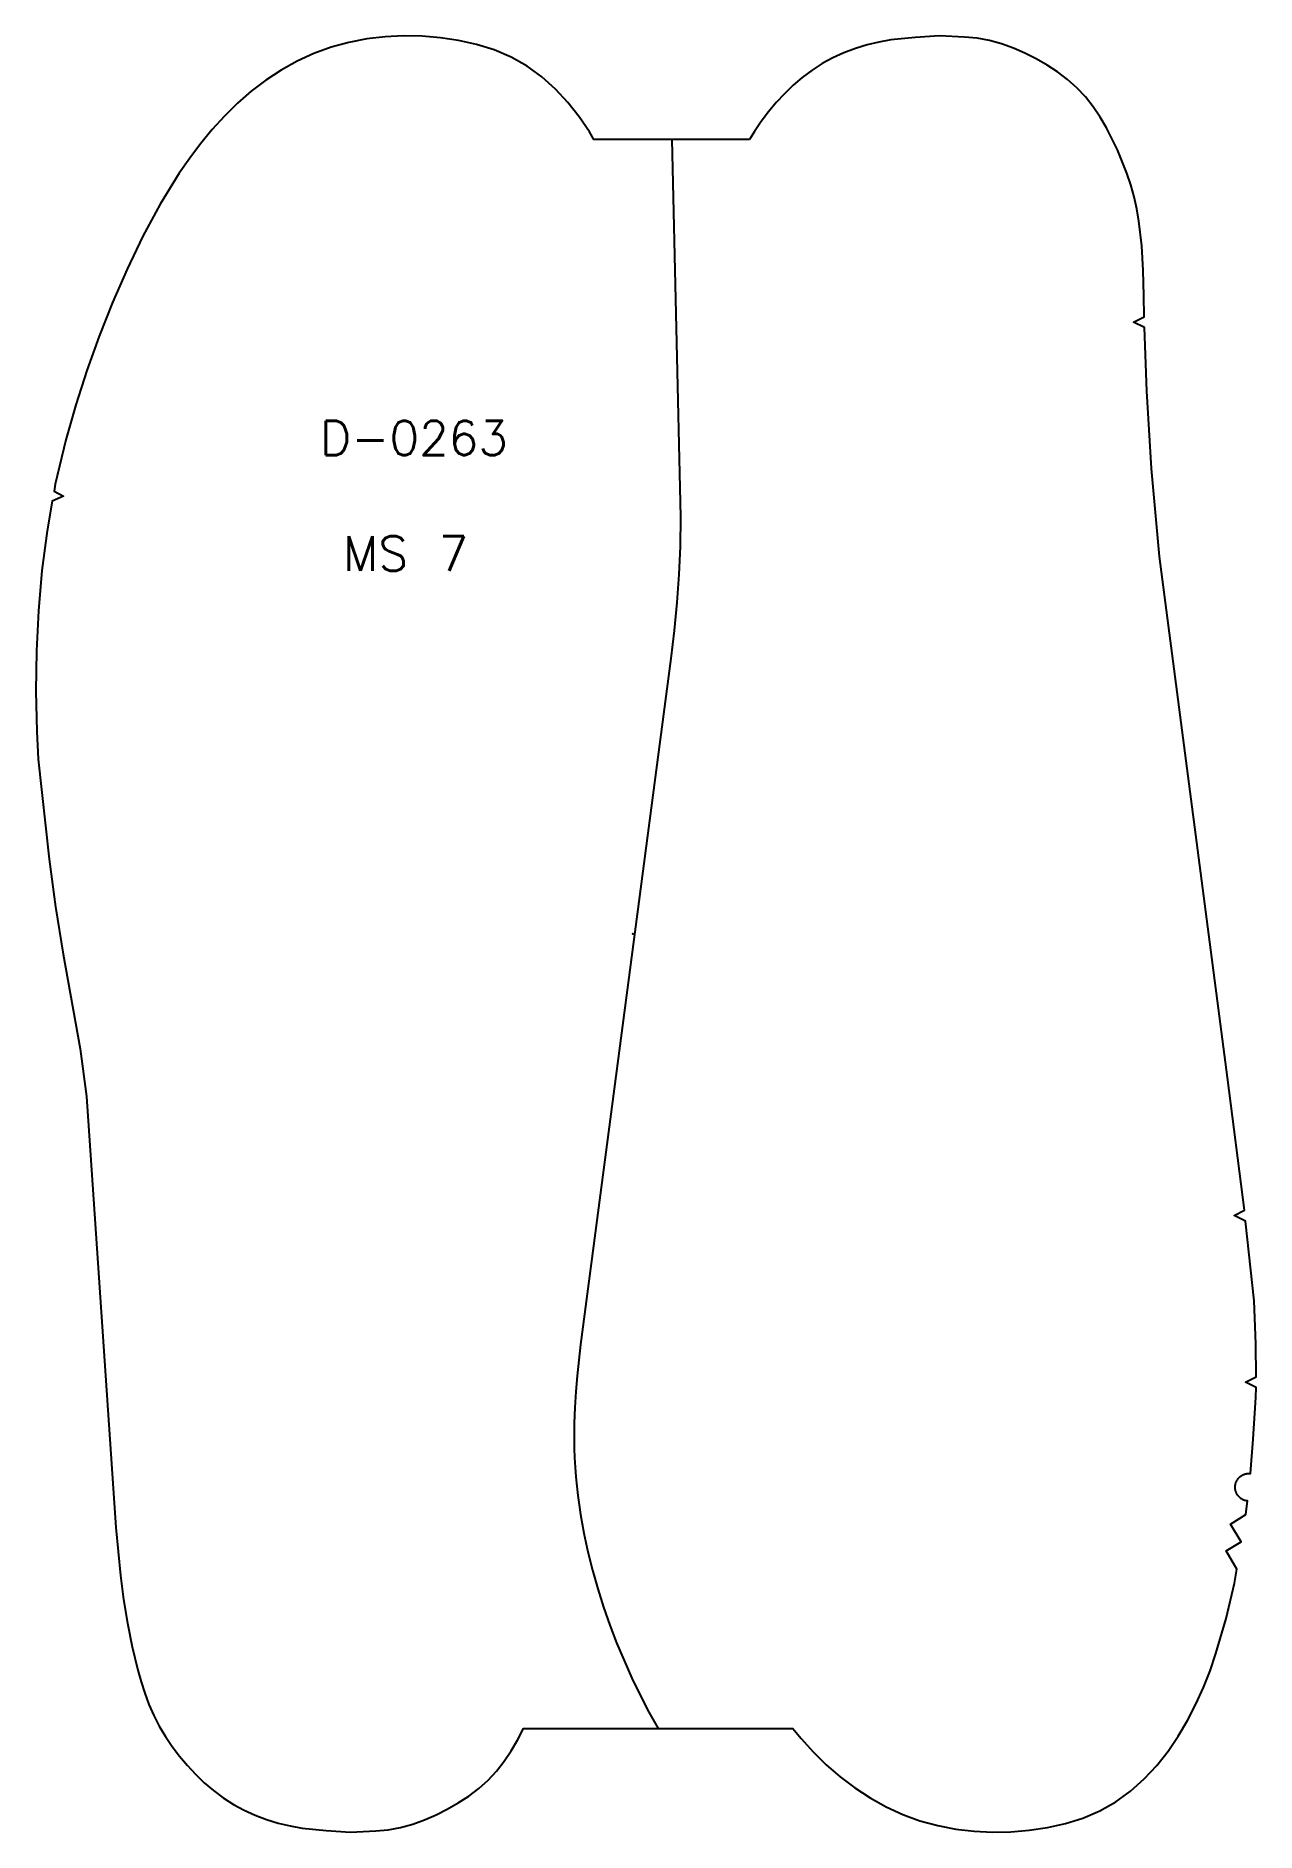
# Model space of a CAD drawing. Extents: x -3600 to 4663, y 5 to 334.
# Drawn here: x -1023.9 to -847.1, y 4.9 to 265.2 of the extents above; entities that cross this region are included whole.
import ezdxf

# ---------------------------------------------------------------- set-up
doc = ezdxf.new("R2010")
doc.units = 0
doc.layers.add('DEFAULT', color=7, linetype='CONTINUOUS')
doc.styles.add('MTXPL_ARIAL', font='txt.shx', dxfattribs={"height": 0.2})

# ---------------------------------------------------------------- blocks, each defined once
blk = doc.blocks.new('*X13')
at = {"layer": 'DEFAULT', "color": 7, "style": 'MTXPL_ARIAL'}
for s, p in [('D-0263', (-982.71, 204.48)), ('MS 7', (-979.4, 187.73))]:
    blk.add_text(s, height=5, dxfattribs=at).set_placement(p)

msp = doc.modelspace()

# ---------------------------------------------------------------- linework, layer by layer
at = {"layer": 'DEFAULT', "color": 7}
msp.add_lwpolyline([(-920.47, 250.25), (-943.03, 250.25), (-943.68, 251.33), (-945.16, 253.51), (-946.8, 255.59), (-948.61, 257.53), (-950.58, 259.3), (-952.72, 260.86), (-955.03, 262.17), (-957.48, 263.22), (-960.03, 264.02), (-962.63, 264.6), (-965.27, 264.99), (-967.93, 265.2), (-970.6, 265.25), (-973.26, 265.12), (-975.91, 264.81), (-978.53, 264.31), (-981.1, 263.6), (-983.6, 262.69), (-986.02, 261.58), (-988.34, 260.29), (-990.56, 258.84), (-992.68, 257.23), (-994.68, 255.49), (-996.56, 253.64), (-998.34, 251.68), (-1000.02, 249.63), (-1001.6, 247.52), (-1003.1, 245.34), (-1005.88, 240.86), (-1008.39, 236.22), (-1010.67, 231.46), (-1012.77, 226.62), (-1014.7, 221.72), (-1016.49, 216.77), (-1018.11, 211.76), (-1019.55, 206.69), (-1021.08, 200.26), (-1021.26, 199.28), (-1019.86, 198.56), (-1021.53, 197.8), (-1022.25, 193.53), (-1023, 187.75), (-1023.5, 181.94), (-1023.79, 176.11), (-1023.88, 170.28), (-1023.76, 164.45), (-1023.55, 160.41), (-1021.96, 145.91), (-1021.06, 139.01), (-1019.95, 132.14), (-1017.47, 118.43), (-1016.55, 111.53), (-1012.31, 49.05), (-1011.63, 42.11), (-1011.18, 38.65), (-1010.63, 35.21), (-1009.95, 31.79), (-1009.12, 28.4), (-1008.65, 26.72), (-1008.12, 25.06), (-1007.51, 23.42), (-1006.81, 21.83), (-1006, 20.28), (-1005.1, 18.78), (-1004.12, 17.34), (-1003.06, 15.94), (-1001.93, 14.59), (-1000.75, 13.3), (-999.48, 12.08), (-998.15, 10.94), (-996.74, 9.89), (-995.26, 8.94), (-993.71, 8.09), (-992.11, 7.36), (-990.46, 6.74), (-988.77, 6.23), (-987.05, 5.82), (-985.32, 5.51), (-981.81, 5.13), (-978.28, 4.92), (-974.64, 5.08), (-972.82, 5.27), (-971.03, 5.59), (-969.27, 6.08), (-967.56, 6.7), (-965.89, 7.43), (-964.27, 8.25), (-962.68, 9.15), (-961.16, 10.13), (-959.71, 11.23), (-958.37, 12.43), (-957.14, 13.76), (-956.02, 15.18), (-955.01, 16.68), (-954.09, 18.23), (-953.25, 19.92), (-914.2, 19.92), (-913.02, 18.5), (-911.24, 16.54), (-909.36, 14.68), (-907.36, 12.94), (-905.24, 11.34), (-903.02, 9.88), (-900.7, 8.59), (-898.28, 7.48), (-895.78, 6.57), (-893.21, 5.86), (-890.59, 5.36), (-887.94, 5.05), (-885.28, 4.92), (-882.61, 4.97), (-879.95, 5.19), (-877.31, 5.58), (-874.71, 6.16), (-872.16, 6.95), (-869.71, 8), (-867.4, 9.31), (-865.26, 10.87), (-863.29, 12.64), (-861.48, 14.58), (-859.84, 16.66), (-858.36, 18.84), (-857.01, 21.11), (-855.8, 23.46), (-854.72, 25.86), (-853.75, 28.31), (-852.89, 30.8), (-851.41, 35.86), (-850.23, 40.99), (-849.86, 43.03), (-851.39, 45.69), (-849.22, 46.98), (-850.78, 49.55), (-848.58, 50.93), (-848.33, 52.91), (-848.4, 52.92), (-848.47, 52.93), (-848.54, 52.95), (-848.6, 52.96), (-848.67, 52.98), (-848.74, 53), (-848.8, 53.02), (-848.87, 53.05), (-848.93, 53.08), (-848.99, 53.1), (-849.05, 53.14), (-849.11, 53.17), (-849.17, 53.21), (-849.23, 53.24), (-849.29, 53.28), (-849.34, 53.32), (-849.39, 53.37), (-849.45, 53.41), (-849.5, 53.46), (-849.55, 53.51), (-849.59, 53.56), (-849.64, 53.61), (-849.68, 53.67), (-849.72, 53.72), (-849.76, 53.78), (-849.8, 53.84), (-849.84, 53.89), (-849.87, 53.95), (-849.9, 54.02), (-849.93, 54.08), (-849.96, 54.14), (-849.98, 54.21), (-850.01, 54.27), (-850.03, 54.34), (-850.04, 54.4), (-850.06, 54.47), (-850.07, 54.54), (-850.09, 54.61), (-850.09, 54.68), (-850.1, 54.74), (-850.11, 54.81), (-850.11, 54.88), (-850.11, 54.95), (-850.1, 55.02), (-850.1, 55.09), (-850.09, 55.16), (-850.08, 55.23), (-850.07, 55.29), (-850.05, 55.36), (-850.04, 55.43), (-850.02, 55.49), (-849.99, 55.56), (-849.97, 55.62), (-849.94, 55.69), (-849.92, 55.75), (-849.89, 55.81), (-849.85, 55.87), (-849.82, 55.93), (-849.78, 55.99), (-849.74, 56.05), (-849.7, 56.11), (-849.66, 56.16), (-849.62, 56.21), (-849.57, 56.26), (-849.52, 56.31), (-849.47, 56.36), (-849.42, 56.41), (-849.37, 56.45), (-849.31, 56.49), (-849.26, 56.54), (-849.2, 56.57), (-849.14, 56.61), (-849.08, 56.65), (-849.02, 56.68), (-848.96, 56.71), (-848.9, 56.74), (-848.83, 56.76), (-848.77, 56.79), (-848.7, 56.81), (-848.64, 56.83), (-848.57, 56.84), (-848.5, 56.86), (-848.43, 56.87), (-848.36, 56.88), (-848.3, 56.89), (-848.23, 56.89), (-848.16, 56.9), (-848.09, 56.9), (-848.02, 56.9), (-847.95, 56.89), (-847.88, 56.89), (-847.48, 61.85), (-847.11, 67.89), (-847.09, 69.38), (-848.59, 70.14), (-847.08, 70.88), (-847.1, 75.7), (-847.35, 81.94), (-848.59, 93.47), (-850.26, 94.27), (-848.76, 95.05), (-851.2, 114.29), (-861.05, 189.8), (-862.25, 202.55), (-862.92, 213.74), (-863.27, 222.99), (-864.83, 223.75), (-863.31, 224.54), (-863.34, 227.65), (-863.43, 231.24), (-863.65, 234.83), (-864.06, 238.4), (-864.36, 240.18), (-864.74, 241.94), (-865.22, 243.67), (-865.79, 245.38), (-867.16, 248.72), (-868.77, 251.94), (-869.69, 253.49), (-870.7, 254.99), (-871.82, 256.41), (-873.05, 257.74), (-874.39, 258.95), (-875.84, 260.04), (-877.36, 261.03), (-878.95, 261.92), (-880.57, 262.74), (-882.24, 263.47), (-883.95, 264.09), (-885.71, 264.58), (-887.5, 264.9), (-889.32, 265.09), (-892.96, 265.25), (-896.49, 265.04), (-900, 264.66), (-901.73, 264.35), (-903.45, 263.94), (-905.14, 263.44), (-906.79, 262.81), (-908.39, 262.08), (-909.94, 261.23), (-911.42, 260.28), (-912.83, 259.23), (-914.17, 258.09), (-915.43, 256.87), (-916.62, 255.58), (-917.74, 254.24), (-918.8, 252.84), (-919.78, 251.39)], close=True, dxfattribs=at)
at = {"layer": 'DEFAULT'}
msp.add_lwpolyline([(-931.75, 250.25), (-930.49, 195.56), (-930.54, 191.26), (-930.72, 187.19), (-931.01, 183.13), (-931.4, 179.08), (-931.87, 175.02), (-944.96, 75.6), (-945.46, 71.04), (-945.66, 68.76), (-945.8, 66.48), (-945.89, 64.19), (-945.91, 61.9), (-945.88, 60.53), (-945.83, 59.17), (-945.75, 57.8), (-945.65, 56.43), (-945.52, 55.06), (-945.36, 53.7), (-945.18, 52.33), (-944.97, 50.97), (-944.49, 48.25), (-943.91, 45.55), (-943.24, 42.86), (-942.48, 40.19), (-941.64, 37.54), (-940.72, 34.92), (-939.73, 32.33), (-938.66, 29.77), (-937.52, 27.25), (-936.32, 24.76), (-935.05, 22.32), (-933.72, 19.92)], dxfattribs=at)
msp.add_point((-937.38, 135.09), dxfattribs=at)

# ---------------------------------------------------------------- block references
at = {"layer": 'DEFAULT', "color": 7}
msp.add_blockref('*X13', (0, 0), dxfattribs=at)

doc.saveas('drawing.dxf')
